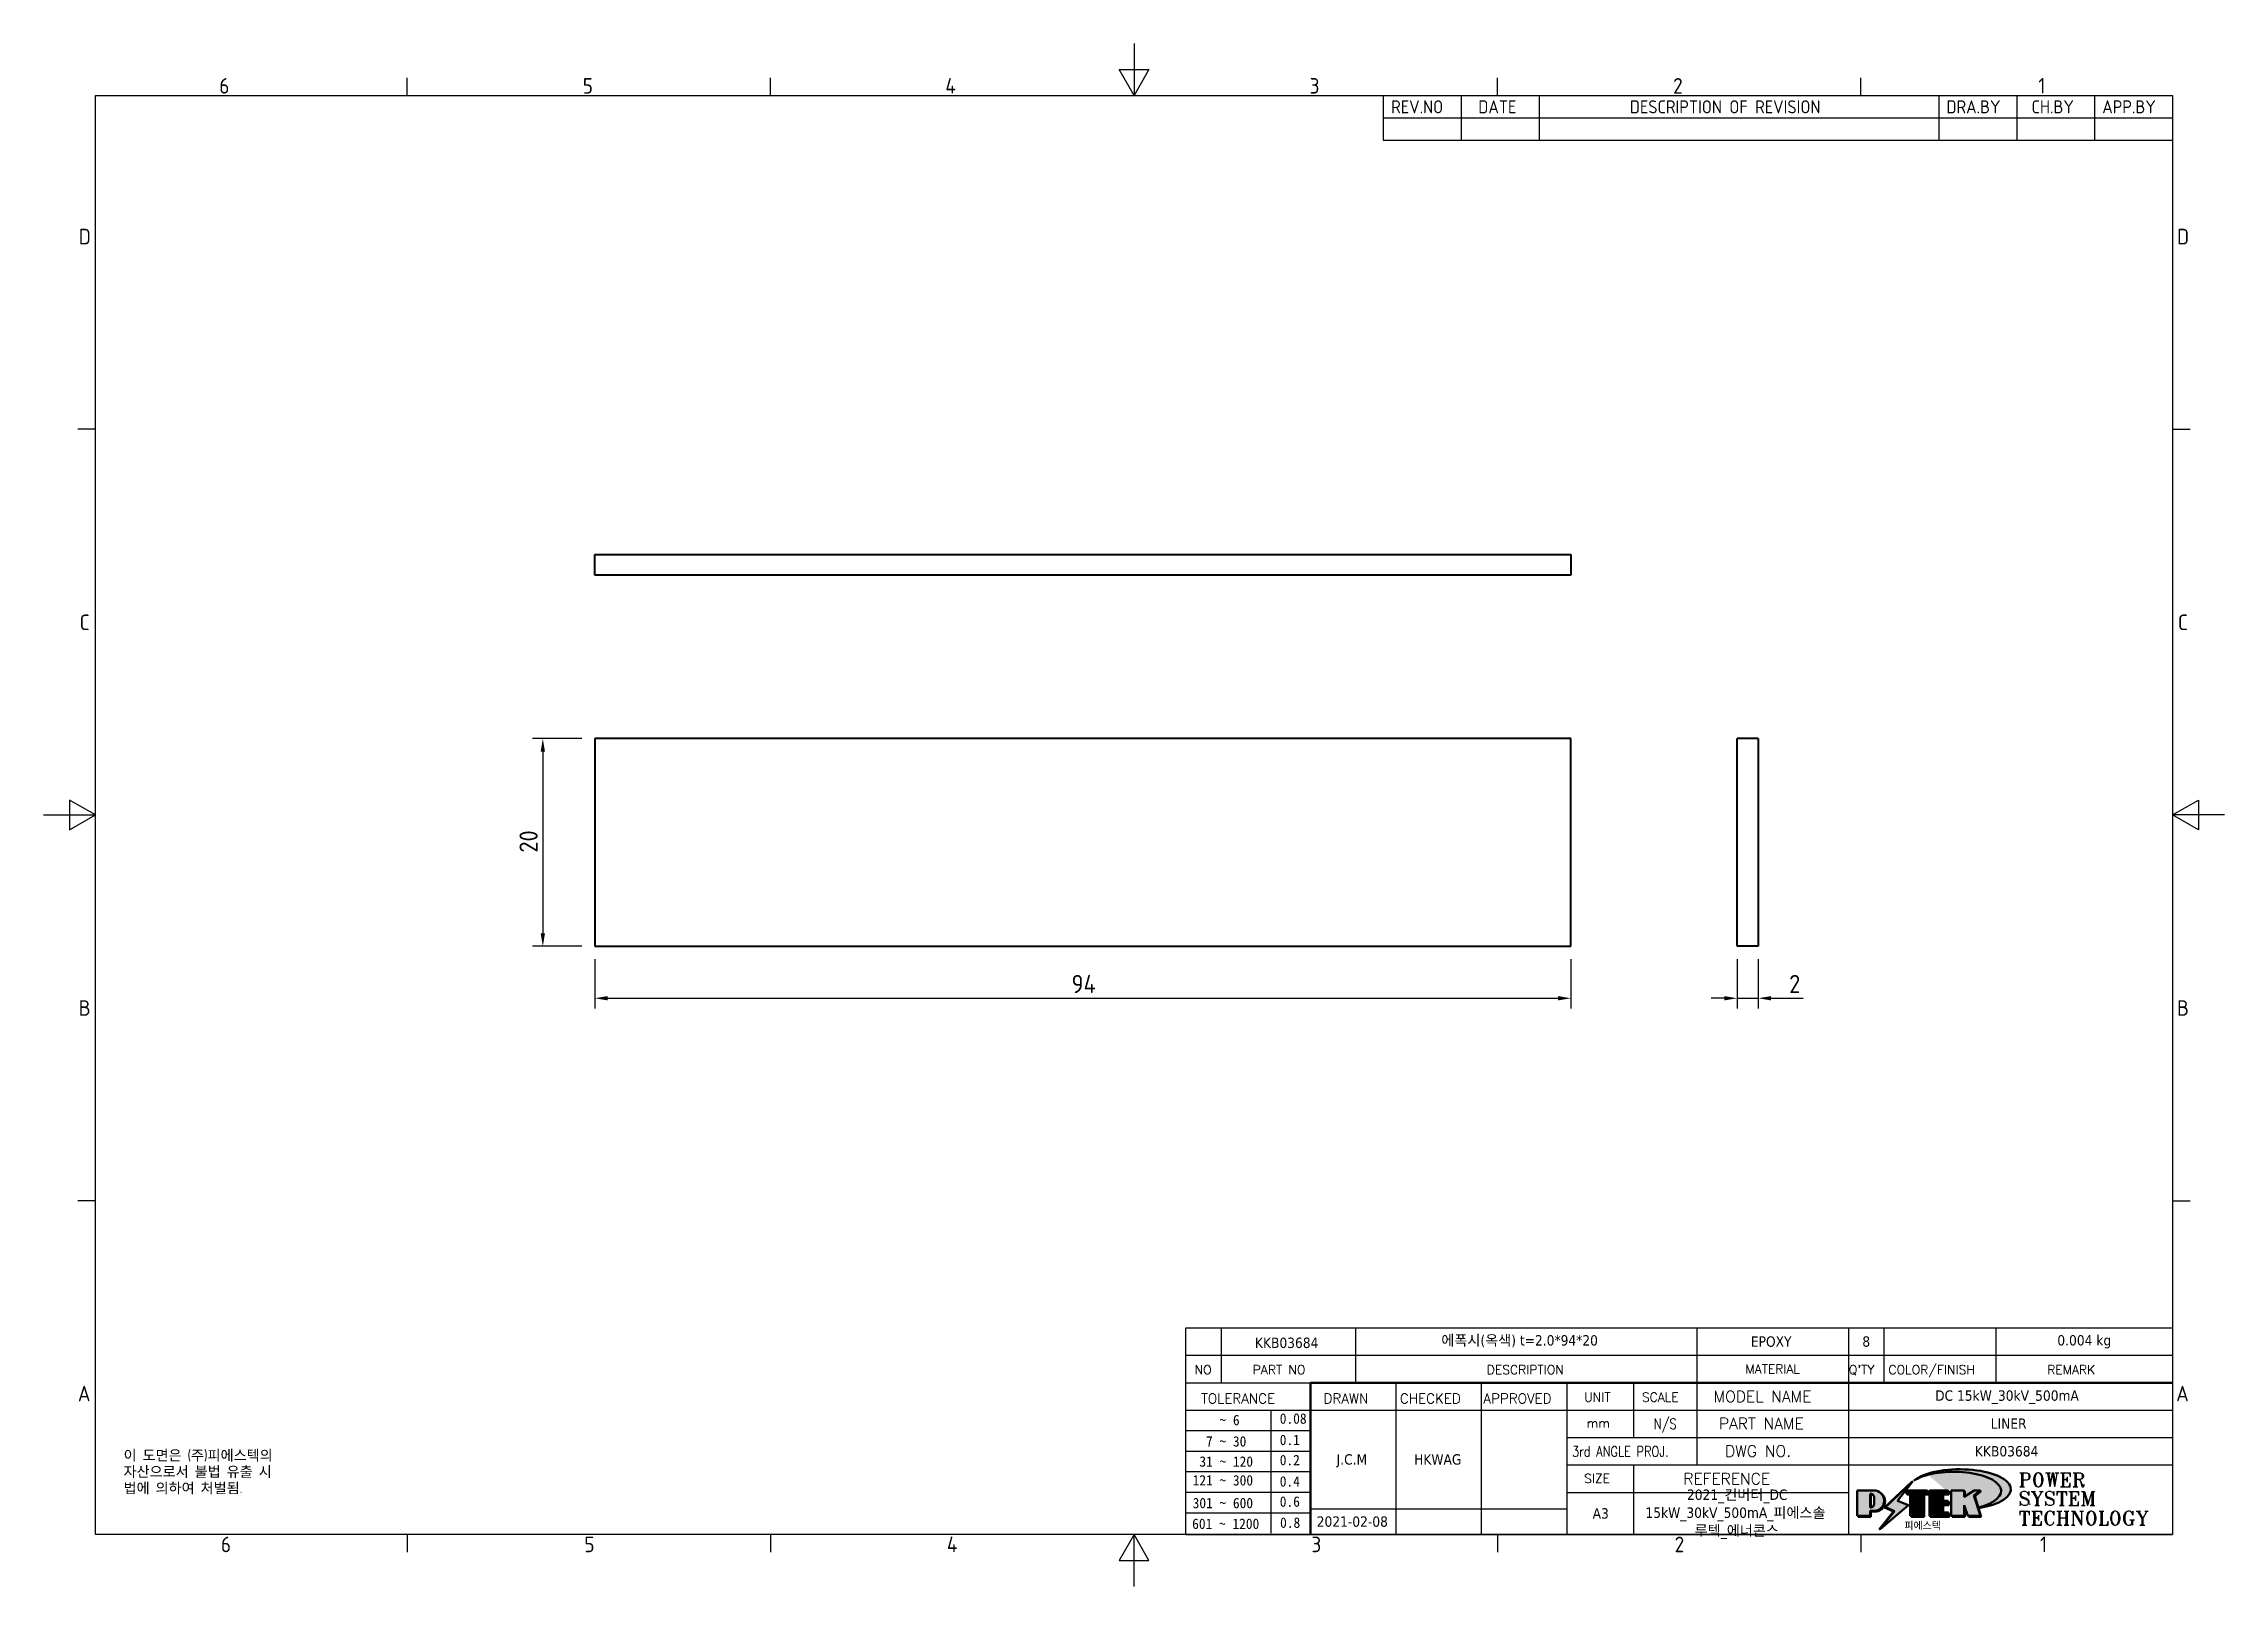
# Model space of a CAD drawing. Header units: millimetres. Extents: x 0 to 210, y 0 to 149.
import ezdxf
from ezdxf.enums import TextEntityAlignment as Align

# ---------------------------------------------------------------- set-up
doc = ezdxf.new("R2010")
doc.units = ezdxf.units.MM
doc.header["$LTSCALE"] = 0.5
doc.layers.get('0').update_dxf_attribs({"color": 3, "lineweight": 25, "true_color": 0x00ff00})
for name, color, linetype, lineweight, true_color in [('가시적인 것(ISO)', 3, 'Continuous', 40, 0x00ff00), ('기호(ISO)', 5, 'Continuous', 25, 0x0000ff), ('제목(ISO)', 5, 'Continuous', 50, 0x0000ff), ('치수(ISO)', 2, 'Continuous', 25, 0xffff00)]:
    doc.layers.add(name, color=color, linetype=linetype, lineweight=lineweight, true_color=true_color)
doc.layers.add('경계(ISO)', color=7, linetype='Continuous', lineweight=25)
doc.layers.add('해치(ISO)', color=7, linetype='Continuous', lineweight=18)
doc.styles.add('HAN_291', font='')
doc.styles.add('HAN_370', font='', dxfattribs={"width": 2})
doc.styles.add('ISO ProportionalPSTEK', font='isocp.shx')
doc.styles.add('RC_284', font='ROMANC.shx')
doc.styles.add('RC_287', font='ROMANC.shx')
doc.styles.add('RC_292', font='ROMANC.shx')
doc.styles.add('ROMANT_294', font='romant.shx')
doc.styles.add('문자 텍스트_PSTEK_POSCO', font='isocp.shx')
doc.styles.add('치수 텍스트_PSTEK_POSCO', font='isocp.shx')
doc.styles.add('텍스트 스타일198', font='tahoma.ttf')
doc.styles.add('텍스트 스타일333', font='ROMANC.shx', dxfattribs={"width": 0.800000011920929})
doc.styles.get('HAN_291').set_extended_font_data('GulimChe')
doc.styles.get('HAN_370').set_extended_font_data('GulimChe')
doc.dimstyles.new('치수_PSTEK_POSCO', dxfattribs={"dimscale": 0.5, "dimtxt": 3.5, "dimasz": 2.5, "dimexe": 2, "dimexo": 2.5, "dimgap": 1, "dimtad": 1, "dimrnd": 1e-08, "dimdsep": 46, "dimtxsty": '치수 텍스트_PSTEK_POSCO', "dimcen": 0.09, "dimdle": 10, "dimclrd": 7, "dimclre": 7, "dimclrt": 2, "dimadec": 1, "dimazin": 2, "dimtfac": 1, "dimtmove": 0, "dimatfit": 3, "dimfxl": 1, "dimtolj": 1, "dimlwd": -1, "dimlwe": -1, "dimarcsym": 0})

msp = doc.modelspace()

# ---------------------------------------------------------------- texts
at = {"layer": '기호(ISO)', "color": 7, "insert": (7.697312702442192, 13.11413621996215), "char_height": 1.000000014901161, "width": 25.62006913027125, "attachment_point": 1, "line_spacing_factor": 0.9442214369773865, "style": '문자 텍스트_PSTEK_POSCO'}
msp.add_mtext('{이 도면은 (주)피에스텍의\\P자산으로서 불법 유출 시 \\P법에 의하여 처벌됨.}', dxfattribs=at)

# ---------------------------------------------------------------- blocks, each defined once
blk = doc.blocks.new('경계 Default Border')
at = {"layer": '경계(ISO)'}
for p, q in [((70, 287.0000076293945), (70, 290.4000091552734)), ((140, 287.0000076293945), (140, 290.4000091552734)), ((280, 287.0000076293945), (280, 290.4000091552734)), ((350, 287.0000076293945), (350, 290.4000091552734)), ((10, 222.7499961853027), (6.599999666213989, 222.7499961853027)), ((410, 222.7499961853027), (413.4000015258789, 222.7499961853027)), ((10, 74.25000190734863), (6.599999666213989, 74.25000190734863)), ((410, 74.25000190734863), (413.4000015258789, 74.25000190734863)), ((70, 10), (70, 6.599999666213989)), ((140, 10), (140, 6.599999666213989)), ((280, 10), (280, 6.599999666213989)), ((350, 10), (350, 6.599999666213989))]:
    blk.add_line(p, q, dxfattribs=at)
at = {"layer": '경계(ISO)', "flags": 128}
for points in [[(210, 297.0000076293945), (210, 287.0000076293945), (207.1132469177246, 292.0000076293945), (212.8867530822754, 292.0000076293945), (210, 287.0000076293945)], [(10, 10), (10, 287.0000076293945), (410, 287.0000076293945), (410, 10), (10, 10)], [(0, 148.5000038146973), (10, 148.5000038146973), (5, 151.3867473602295), (5, 145.6132507324219), (10, 148.5000038146973)], [(420, 148.5000038146973), (410, 148.5000038146973), (415, 151.3867473602295), (415, 145.6132507324219), (410, 148.5000038146973)], [(210, 0), (210, 10), (207.1132469177246, 5), (212.8867530822754, 5), (210, 10)]]:
    blk.add_lwpolyline(points, dxfattribs=at)
at = {"layer": '경계(ISO)', "color": 2, "true_color": 0xffff00, "char_height": 3.00000011920929, "attachment_point": 7, "style": '문자 텍스트_PSTEK_POSCO'}
for s, insert in [('6', (33.83253864943981, 287.3713945155963)), ('5', (103.8325386494398, 287.3713945155963)), ('4', (173.6662693321705, 287.4)), ('3', (243.8325386494398, 287.3713945155963)), ('2', (313.8325386494398, 287.3713945155963)), ('1', (384.1668652743101, 287.4)), ('D', (6.766269272565841, 258.3463944559917)), ('D', (410.878270202895, 258.3463944559917)), ('C', (6.932538589835167, 184.0963944559917)), ('C', (411.0445395201643, 184.0963944559917)), ('B', (6.766269272565841, 109.8463944559917)), ('B', (410.878270202895, 109.8463944559917)), ('A', (6.59999988079071, 35.61784856929444)), ('A', (410.7144008173592, 35.61784856929444)), ('6', (34.14453946055966, 6.57139439638704)), ('5', (104.1445394605597, 6.57139439638704)), ('4', (173.9734701308116, 6.59999988079071)), ('3', (244.1685395229535, 6.57139439638704)), ('2', (314.127739416884, 6.57139439638704)), ('1', (384.4860661041481, 6.59999988079071))]:
    blk.add_mtext(s, dxfattribs=dict(at, insert=insert))
blk = doc.blocks.new('제목 블록 PSTEK')
at = {"true_color": 0x848484}
for points in [[(317.2195697678507, 17.0593801673321), (322.0326348870767, 21.62682475217465), (322.2781991042243, 21.94392121864296), (317.0471853425802, 16.97985676345368), (318.7512090904202, 16.1899260703855), (316.0018030350395, 12.71868385740789), (316.3356552234328, 13.00206718743325), (318.9235935156908, 16.2694494742633)], [(321.9846681452406, 19.60711530335299), (321.4042753185749, 19.60711530335299), (321.4042753185749, 19.45905590879572), (321.9846681452406, 19.45905590879572)], [(324.6615819988275, 19.45905590879572), (325.4196460989604, 19.45905590879572), (325.4196460989604, 20.11051724484596), (325.2419748254881, 20.11051724484596), (325.2419748254881, 19.60711530335299), (324.4839107253602, 19.60711530335299), (324.4839107253602, 15.3430047401139), (322.1623394187076, 15.3430047401139), (322.1623394187076, 15.19494534555726), (324.6615819988275, 15.19494534555726)], [(328.2914414389548, 19.45905590879572), (329.4054050004294, 19.45905590879572), (329.4054050004294, 20.11051724484596), (329.2277337269622, 20.11051724484596), (329.2277337269622, 19.60711530335299), (328.1137701654877, 19.60711530335299), (328.1137701654877, 18.25543873810179), (328.2914414389548, 18.25543873810179)], [(328.2914414389548, 17.41554667867274), (329.4054050004294, 17.41554667867274), (329.4054050004294, 18.10737934354514), (329.2277337269622, 18.10737934354514), (329.2277337269622, 17.56360607323003), (328.1137701654877, 17.56360607323003), (328.1137701654877, 15.9944660761648), (328.2914414389548, 15.9944660761648)], [(332.5088862584528, 16.92964231796647), (332.3312149849806, 17.43186301645164), (332.3312149849806, 15.3430047401139), (330.0369607660135, 15.3430047401139), (330.0369607660135, 15.19494534555726), (332.5088862584528, 15.19494534555726)], [(332.5088862584528, 20.1105172448466), (332.3312149849806, 20.1105172448466), (332.3312149849806, 18.99741471888368), (332.5088862584528, 19.11081371413894)], [(335.6156307331414, 20.11051724484596), (335.2535118015555, 20.11051724484596), (334.2514536401189, 19.30614745124769), (335.4855464857051, 15.3430047401139), (333.1954852176545, 15.3430047401139), (333.2478643833523, 15.19494534555726), (335.6632177591723, 15.19494534555726), (334.4291249135862, 19.15808805669106)], [(329.5356972676428, 15.8464066816075), (329.3580259941756, 15.8464066816075), (329.3580259941756, 15.3430047401139), (325.8342124037171, 15.3430047401139), (325.8342124037171, 15.19494534555726), (329.5356972676428, 15.19494534555726)]]:
    blk.add_hatch(color=252, dxfattribs=at).paths.add_polyline_path(points)
at = {"true_color": 0x0000ff}
blk.add_hatch(color=5, dxfattribs=at).paths.add_polyline_path([(321.6183518841322, 17.4193704504104), (319.5281351041078, 18.24969419629727), (322.4505835294948, 22.02344462252142), (317.2195697678507, 17.0593801673321), (318.9235935156908, 16.2694494742633), (316.1741874603099, 12.79820726128571)])
at = {"true_color": 0xff0000}
h = blk.add_hatch(color=1, dxfattribs=at)
edge = h.paths.add_edge_path(flags=0)
edge.add_line((314.2242174273352, 19.60711530335299), (314.2242174273352, 17.00126995915134))
edge.add_line((314.2242174273352, 17.00126995915134), (314.3485873187598, 17.00126995915134))
edge.add_arc((314.3485873187598, 17.6527312952023), 0.6514613360509371, 270, 360)
edge.add_line((315.0000486548106, 17.6527312952023), (315.0000486548106, 18.95565396730211))
edge.add_arc((314.3485873187598, 18.95565396730212), 0.6514613360508712, 0, 90)
edge.add_line((314.3485873187598, 19.60711530335299), (314.2242174273352, 19.60711530335299))
edge = h.paths.add_edge_path()
edge.add_arc((314.9847713324306, 18.28938669179658), 1.969189947606664, 269.9999999999959, 450)
edge.add_line((314.9847713324306, 20.25857663940318), (311.7664314776902, 20.25857663940324))
edge.add_line((311.7664314776902, 20.25857663940324), (311.7664314776902, 15.3430047401139))
edge.add_line((311.7664314776902, 15.3430047401139), (314.2242174273352, 15.3430047401139))
edge.add_line((314.2242174273352, 15.3430047401139), (314.2242174273352, 16.32019674418991))
edge.add_line((314.2242174273352, 16.32019674418991), (314.9847713324307, 16.32019674418991))
at = {"true_color": 0x848484}
h = blk.add_hatch(color=252, dxfattribs=at)
edge = h.paths.add_edge_path()
edge.add_arc((314.9847713324309, 18.28938669179657), 1.969189947606666, 270, 406.8278729790604)
edge.add_arc((315.1624426058984, 18.1413272972396), 1.969189947606962, -90, 53.560984836317004, ccw=False)
edge.add_line((315.1624426058984, 16.17213734963263), (314.4018887008024, 16.17213734963263))
edge.add_line((314.4018887008024, 16.17213734963263), (314.4018887008024, 15.19494534555726))
edge.add_line((314.4018887008024, 15.19494534555726), (311.9441027511573, 15.19494534555726))
edge.add_line((311.9441027511573, 15.19494534555726), (311.9441027511573, 15.3430047401139))
edge.add_line((311.9441027511573, 15.3430047401139), (314.2242174273352, 15.3430047401139))
edge.add_line((314.2242174273352, 15.3430047401139), (314.2242174273352, 16.32019674418991))
edge.add_line((314.2242174273352, 16.32019674418991), (314.9847713324309, 16.32019674418991))
h = blk.add_hatch(color=252, dxfattribs=at)
edge = h.paths.add_edge_path()
edge.add_line((314.4018887008024, 19.45905590879572), (314.5262585922315, 19.45905590879572))
edge.add_arc((314.5262585922314, 18.80759457274939), 0.6514613360463194, 60.4189348879147, 90.00000000000318, ccw=False)
edge.add_arc((314.3485873187602, 18.95565396730057), 0.6514613360524251, 39.96992292766206, 90.00000000009999)
edge.add_line((314.3485873187591, 19.60711530335307), (314.2242174273352, 19.60711530335298))
edge.add_line((314.2242174273352, 19.60711530335299), (314.2242174273352, 17.00126995915134))
edge.add_line((314.2242174273352, 17.00126995915134), (314.3485873187591, 17.00126995915134))
edge.add_arc((314.3485873187568, 17.652731295233), 0.6514613360816299, 270.0000000002, 274.6930825552478)
edge.add_line((314.4018887008024, 17.0034541317032), (314.4018887008024, 19.45905590879572))
at = {"true_color": 0xff0000}
for points in [[(324.4839107253602, 19.60711530335299), (325.2419748254881, 19.60711530335299), (325.2419748254881, 20.25857663940324), (321.2266040451076, 20.25857663940324), (321.2266040451076, 19.60711530335299), (321.9846681452406, 19.60711530335299), (321.9846681452406, 15.3430047401139), (324.4839107253602, 15.3430047401139)], [(329.2277337269622, 20.25857663940324), (325.65654113025, 20.25857663940324), (325.65654113025, 15.3430047401139), (329.3580259941756, 15.3430047401139), (329.3580259941756, 15.9944660761648), (328.1137701654877, 15.9944660761648), (328.1137701654877, 17.56360607323003), (329.2277337269622, 17.56360607323003), (329.2277337269622, 18.25543873810179), (328.1137701654877, 18.25543873810179), (328.1137701654877, 19.60711530335299), (329.2277337269622, 19.60711530335299)], [(332.3312149849806, 20.25857663940324), (329.8592894925411, 20.25857663940324), (329.8592894925411, 15.3430047401139), (332.3312149849806, 15.3430047401139), (332.3312149849806, 17.4318630164523), (333.0701931098801, 15.3430047401139), (335.4855464857051, 15.3430047401139), (334.2514536401189, 19.30614745124769), (335.4379594596742, 20.25857663940324), (334.3071782107978, 20.25857663940324), (332.3312149849806, 18.99741471888304)]]:
    blk.add_hatch(color=1, dxfattribs=at).paths.add_polyline_path(points)
at = {"layer": '해치(ISO)', "true_color": 0x27d1fc}
h = blk.add_hatch(color=140, dxfattribs=at)
edge = h.paths.add_edge_path()
edge.add_ellipse((330.3660919371412, 20.15576403068321), major_axis=(9.100907360794343, 0), ratio=0.4069904968023172, start_angle=301.3098473703837, end_angle=507.7436900681698)
edge.add_ellipse((331.5340919371412, 20.4634168429492), major_axis=(-9.82350664112931, 0), ratio=0.3942600559756514, start_angle=111.51207141178469, end_angle=334.47025347086895, ccw=False)
edge.add_line((335.1363447531188, 16.8601935978785), (335.0955236905705, 16.99119398620872))
at = {"color": 180, "true_color": 0x3f00ff}
for p, q in [((182.475792979055, 11.79100474011392), (182.4757929790549, 51.56524660363496)), ((182.4757929790549, 51.56524660363496), (372.4757929537551, 51.56524660363496)), ((189.2651435055721, 51.56524660363496), (189.2651435055722, 41.00524660363494)), ((215.2152739891528, 41.00524660363494), (215.2152739891528, 51.56524660363496)), ((280.8758854511282, 51.56524660363496), (280.8758854511282, 41.00524660363494)), ((310.0881549537552, 51.56524660363496), (310.0881549537553, 41.00524660363494)), ((316.9044520275131, 51.56524660363496), (316.9044520275127, 41.00524660363494)), ((338.4566026226726, 51.56524660363496), (338.4566026226727, 41.00524660363494)), ((372.4757929537551, 51.56524660363496), (372.4757929537551, 11.79100474011389)), ((182.475792979055, 46.2852466036349), (372.4757929537551, 46.28524660363492)), ((182.475792979055, 41.00524660363493), (206.451475290024, 41.00524660363493)), ((222.9401812389276, 11.79100474011392), (222.9401812389276, 41.00524660363494)), ((239.4288871878316, 11.79100474011392), (239.4288871878316, 41.00524660363494)), ((255.9175931367356, 11.79100474011392), (255.9175931367356, 41.00524660363494)), ((268.6918866058747, 41.00524660363494), (268.6918866058747, 30.44524660363498)), ((280.8758854511282, 41.00524660363494), (280.8758854511282, 25.16524660363502)), ((310.088154953755, 41.00524660363494), (310.088154953755, 11.79100474011392)), ((182.475792979055, 35.72524660363497), (206.451475290024, 35.72524660363497)), ((198.8621818849491, 12.02524660363491), (198.8621818849491, 35.72524660363497)), ((206.451475290024, 35.72524660363497), (372.4757929537551, 35.72524660363497)), ((182.475792979055, 31.77524660363492), (206.451475290024, 31.77524660363492)), ((255.917593136736, 30.44524660363498), (372.4757929537552, 30.44524660363501)), ((182.475792979055, 27.82524660363487), (206.451475290024, 27.82524660363487)), ((182.475792979055, 23.87524660363505), (206.451475290024, 23.87524660363505)), ((255.9175931367359, 25.16524660363502), (372.4757929537552, 25.165246603635)), ((268.6918866058744, 25.16524660363502), (268.6918866058744, 11.79100474011392)), ((182.475792979055, 19.92524660363478), (206.451475290024, 19.92524660363478)), ((255.9175931367359, 19.88524660363481), (310.0881549537553, 19.88524660363481)), ((182.475792979055, 15.97524660363496), (206.451475290024, 15.97524660363496)), ((206.451475290024, 16.74100474011396), (255.9175931367359, 16.74100474011396)), ((182.475792979055, 11.79100474011392), (372.4757929537551, 11.79100474011389))]:
    blk.add_line(p, q, dxfattribs=at)
at = {"color": 7, "lineweight": 50}
for p, q in [((206.4514752900237, 11.79100474011392), (206.4514752900237, 41.00524660363494)), ((206.451475290024, 41.00524660363494), (372.4757929537551, 41.00524660363496))]:
    blk.add_line(p, q, dxfattribs=at)
at = {"color": 7}
for p, q in [((322.2781991042243, 21.94392121864296), (317.0471853425802, 16.97985676345368)), ((322.4505835294948, 22.02344462252142), (317.2195697678507, 17.0593801673321)), ((317.2195697678507, 17.0593801673321), (322.0326348870767, 21.62682475217465)), ((319.5281351041078, 18.24969419629727), (322.4505835294948, 22.02344462252142)), ((322.0326348870767, 21.62682475217465), (322.2781991042243, 21.94392121864296)), ((311.7664314776902, 20.25900474011391), (311.7664314776902, 15.34300474011391)), ((314.9847713324309, 20.25857663940324), (311.7664314776902, 20.25857663940324)), ((314.9847713324309, 20.25857663940324), (311.7664314776902, 20.25857663940324)), ((311.7664314776902, 20.25857663940324), (311.7664314776902, 15.3430047401139)), ((314.2242174273352, 17.00126995915134), (314.2242174273352, 19.60711530335299)), ((314.2242174273352, 19.60711530335299), (314.3485873187591, 19.60711530335299)), ((314.3485873187591, 19.60711530335299), (314.2242174273352, 19.60711530335299)), ((314.2242174273352, 19.60711530335299), (314.2242174273352, 17.00126995915134)), ((314.2242174273352, 17.00126995915134), (314.2242174273352, 19.60711530335299)), ((314.2242174273352, 19.60711530335299), (314.3485873187591, 19.60711530335299)), ((314.3485873187591, 17.00126995915134), (314.2242174273352, 17.00126995915134)), ((314.2242174273352, 17.00126995915134), (314.3485873187591, 17.00126995915134)), ((314.3485873187591, 17.00126995915134), (314.2242174273352, 17.00126995915134)), ((314.4018887008024, 19.45905590879572), (314.5262585922314, 19.45905590879572)), ((314.4018887008024, 17.0034541317032), (314.4018887008024, 19.45905590879572)), ((315.0000486548106, 18.95565396730275), (315.0000486548106, 17.65273129520161)), ((315.0000486548106, 18.95565396730275), (315.0000486548106, 17.65273129520161)), ((316.1741874603099, 12.79820726128571), (321.6183518841322, 17.4193704504104)), ((317.0471853425802, 16.97985676345368), (318.7512090904202, 16.1899260703855)), ((318.9235935156908, 16.2694494742633), (317.2195697678507, 17.0593801673321)), ((317.2195697678507, 17.0593801673321), (318.9235935156908, 16.2694494742633)), ((321.6183518841322, 17.4193704504104), (319.5281351041078, 18.24969419629727)), ((325.2419748254881, 20.25857663940324), (321.2266040451076, 20.25857663940324)), ((321.2266040451076, 20.25857663940324), (321.2266040451076, 19.60711530335299)), ((325.2419748254881, 20.25857663940324), (321.2266040451076, 20.25857663940324)), ((321.2266040451076, 20.25857663940324), (321.2266040451076, 19.60711530335299)), ((321.2266040451076, 19.60711530335299), (321.9846681452406, 19.60711530335299)), ((321.2266040451076, 19.60711530335299), (321.9846681452406, 19.60711530335299)), ((321.4042753185749, 19.60711530335299), (321.4042753185749, 19.45905590879572)), ((321.9846681452406, 19.60711530335299), (321.4042753185749, 19.60711530335299)), ((321.4042753185749, 19.45905590879572), (321.9846681452406, 19.45905590879572)), ((321.9846681452406, 19.60711530335299), (321.9846681452406, 15.3430047401139)), ((321.9846681452406, 19.45905590879572), (321.9846681452406, 19.60711530335299)), ((321.9846681452406, 19.60711530335299), (321.9846681452406, 15.3430047401139)), ((324.4839107253602, 19.60711530335299), (325.2419748254881, 19.60711530335299)), ((324.4839107253602, 15.3430047401139), (324.4839107253602, 19.60711530335299)), ((325.2419748254881, 19.60711530335299), (324.4839107253602, 19.60711530335299)), ((324.4839107253602, 19.60711530335299), (324.4839107253602, 15.3430047401139)), ((324.4839107253602, 19.60711530335299), (325.2419748254881, 19.60711530335299)), ((324.4839107253602, 15.3430047401139), (324.4839107253602, 19.60711530335299)), ((324.6615819988275, 19.45905590879572), (325.4196460989604, 19.45905590879572)), ((324.6615819988275, 15.19494534555726), (324.6615819988275, 19.45905590879572)), ((325.2419748254881, 19.60711530335299), (325.2419748254881, 20.25857663940324)), ((325.2419748254881, 19.60711530335299), (325.2419748254881, 20.25857663940324)), ((325.4196460989604, 20.11051724484596), (325.2419748254881, 20.11051724484596)), ((325.2419748254881, 20.11051724484596), (325.2419748254881, 19.60711530335299)), ((325.4196460989604, 19.45905590879572), (325.4196460989604, 20.11051724484596)), ((329.2277337269622, 20.25857663940324), (325.65654113025, 20.25857663940324)), ((325.65654113025, 20.25857663940324), (325.65654113025, 15.3430047401139)), ((325.65654113025, 20.25857663940324), (325.65654113025, 15.3430047401139)), ((329.2277337269622, 20.25857663940324), (325.65654113025, 20.25857663940324)), ((328.1137701654877, 18.25543873810179), (328.1137701654877, 19.60711530335299)), ((328.1137701654877, 19.60711530335299), (329.2277337269622, 19.60711530335299)), ((329.2277337269622, 19.60711530335299), (328.1137701654877, 19.60711530335299)), ((328.1137701654877, 19.60711530335299), (328.1137701654877, 18.25543873810179)), ((328.1137701654877, 18.25543873810179), (328.1137701654877, 19.60711530335299)), ((328.1137701654877, 19.60711530335299), (329.2277337269622, 19.60711530335299)), ((329.2277337269622, 18.25543873810179), (328.1137701654877, 18.25543873810179)), ((328.1137701654877, 18.25543873810179), (328.2914414389548, 18.25543873810179)), ((329.2277337269622, 18.25543873810179), (328.1137701654877, 18.25543873810179)), ((328.1137701654877, 17.56360607323003), (329.2277337269622, 17.56360607323003)), ((328.1137701654877, 15.9944660761648), (328.1137701654877, 17.56360607323003)), ((329.2277337269622, 17.56360607323003), (328.1137701654877, 17.56360607323003)), ((328.1137701654877, 17.56360607323003), (328.1137701654877, 15.9944660761648)), ((328.1137701654877, 17.56360607323003), (329.2277337269622, 17.56360607323003)), ((328.1137701654877, 15.9944660761648), (328.1137701654877, 17.56360607323003)), ((328.2914414389548, 18.25543873810179), (328.2914414389548, 19.45905590879572)), ((328.2914414389548, 19.45905590879572), (329.4054050004294, 19.45905590879572)), ((328.2914414389548, 15.9944660761648), (328.2914414389548, 17.41554667867274)), ((328.2914414389548, 17.41554667867274), (329.4054050004294, 17.41554667867274)), ((329.2277337269622, 19.60711530335299), (329.2277337269622, 20.25857663940324)), ((329.2277337269622, 19.60711530335299), (329.2277337269622, 20.25857663940324)), ((329.4054050004294, 20.11051724484596), (329.2277337269622, 20.11051724484596)), ((329.2277337269622, 20.11051724484596), (329.2277337269622, 19.60711530335299)), ((329.2277337269622, 17.56360607323003), (329.2277337269622, 18.25543873810179)), ((329.2277337269622, 17.56360607323003), (329.2277337269622, 18.25543873810179)), ((329.4054050004294, 18.10737934354514), (329.2277337269622, 18.10737934354514)), ((329.2277337269622, 18.10737934354514), (329.2277337269622, 17.56360607323003)), ((329.4054050004294, 19.45905590879572), (329.4054050004294, 20.11051724484596)), ((329.4054050004294, 17.41554667867274), (329.4054050004294, 18.10737934354514)), ((332.3312149849806, 20.25857663940324), (329.8592894925411, 20.25857663940324)), ((329.8592894925411, 20.25857663940324), (329.8592894925411, 15.3430047401139)), ((329.8592894925411, 20.25857663940324), (329.8592894925411, 15.3430047401139)), ((332.3312149849806, 20.25857663940324), (329.8592894925411, 20.25857663940324)), ((334.3071782107978, 20.25857663940324), (332.3312149849806, 18.99741471888304)), ((332.3312149849806, 18.99741471888304), (332.3312149849806, 20.25857663940324)), ((334.3071782107978, 20.25857663940324), (332.3312149849806, 18.99741471888304)), ((332.3312149849806, 18.99741471888304), (332.3312149849806, 20.25857663940324)), ((332.5088862584528, 20.1105172448466), (332.3312149849806, 20.1105172448466)), ((332.3312149849806, 20.1105172448466), (332.3312149849806, 18.99741471888368)), ((332.3312149849806, 18.99741471888368), (332.5088862584528, 19.11081371413894)), ((332.3312149849806, 17.4318630164523), (333.0701931098801, 15.3430047401139)), ((332.3312149849806, 15.3430047401139), (332.3312149849806, 17.4318630164523)), ((332.5088862584528, 16.92964231796647), (332.3312149849806, 17.43186301645164)), ((332.3312149849806, 17.43186301645164), (332.3312149849806, 15.3430047401139)), ((332.3312149849806, 17.4318630164523), (333.0701931098801, 15.3430047401139)), ((332.3312149849806, 15.3430047401139), (332.3312149849806, 17.4318630164523)), ((332.5088862584528, 19.11081371413894), (332.5088862584528, 20.1105172448466)), ((332.5088862584528, 15.19494534555726), (332.5088862584528, 16.92964231796647)), ((334.2514536401189, 19.30614745124769), (335.4379594596742, 20.25857663940324)), ((334.2514536401189, 19.30614745124769), (335.4379594596742, 20.25857663940324)), ((335.2535118015555, 20.11051724484596), (334.2514536401189, 19.30614745124769)), ((335.4855464857051, 15.3430047401139), (334.2514536401189, 19.30614745124769)), ((334.2514536401189, 19.30614745124769), (335.4855464857051, 15.3430047401139)), ((335.4855464857051, 15.3430047401139), (334.2514536401189, 19.30614745124769)), ((335.4379594596742, 20.25857663940324), (334.3071782107978, 20.25857663940324)), ((335.4379594596742, 20.25857663940324), (334.3071782107978, 20.25857663940324)), ((334.4291249135862, 19.15808805669104), (335.6156307331414, 20.11051724484596)), ((335.6632177591723, 15.19494534555726), (334.4291249135862, 19.15808805669104)), ((335.6156307331414, 20.11051724484596), (335.2535118015555, 20.11051724484596)), ((345.0447381189468, 17.50375595811051), (344.9867755289346, 17.689895936919)), ((311.7664314776902, 15.3430047401139), (314.2242174273352, 15.3430047401139)), ((311.7664314776902, 15.3430047401139), (314.2242174273352, 15.3430047401139)), ((314.2242174273352, 15.3430047401139), (311.9441027511573, 15.3430047401139)), ((311.9441027511573, 15.3430047401139), (311.9441027511573, 15.19494534555726)), ((311.9441027511573, 15.19494534555726), (314.4018887008024, 15.19494534555726)), ((314.2242174273352, 16.32019674418991), (314.9847713324309, 16.32019674418991)), ((314.2242174273352, 15.3430047401139), (314.2242174273352, 16.32019674418991)), ((314.9847713324309, 16.32019674418991), (314.2242174273352, 16.32019674418991)), ((314.2242174273352, 16.32019674418991), (314.2242174273352, 15.3430047401139)), ((314.2242174273352, 16.32019674418991), (314.9847713324309, 16.32019674418991)), ((314.2242174273352, 15.3430047401139), (314.2242174273352, 16.32019674418991)), ((314.4018887008024, 16.17213734963263), (315.162442605898, 16.17213734963263)), ((314.4018887008024, 15.19494534555726), (314.4018887008024, 16.17213734963263)), ((318.7512090904202, 16.1899260703855), (316.0018030350395, 12.71868385740789)), ((316.0018030350395, 12.71868385740789), (316.3356552234328, 13.00206718743325)), ((318.9235935156908, 16.2694494742633), (316.1741874603099, 12.79820726128571)), ((316.3356552234328, 13.00206718743325), (318.9235935156908, 16.2694494742633)), ((321.9846681452406, 15.3430047401139), (324.4839107253602, 15.3430047401139)), ((321.9846681452406, 15.3430047401139), (324.4839107253602, 15.3430047401139)), ((324.4839107253602, 15.3430047401139), (322.1623394187076, 15.3430047401139)), ((322.1623394187076, 15.3430047401139), (322.1623394187076, 15.19494534555726)), ((322.1623394187076, 15.19494534555726), (324.6615819988275, 15.19494534555726)), ((325.65654113025, 15.3430047401139), (329.3580259941756, 15.3430047401139)), ((325.65654113025, 15.3430047401139), (329.3580259941756, 15.3430047401139)), ((329.3580259941756, 15.3430047401139), (325.8342124037171, 15.3430047401139)), ((325.8342124037171, 15.3430047401139), (325.8342124037171, 15.19494534555726)), ((325.8342124037171, 15.19494534555726), (329.5356972676428, 15.19494534555726)), ((329.3580259941756, 15.9944660761648), (328.1137701654877, 15.9944660761648)), ((328.1137701654877, 15.9944660761648), (328.2914414389548, 15.9944660761648)), ((329.3580259941756, 15.9944660761648), (328.1137701654877, 15.9944660761648)), ((329.3580259941756, 15.3430047401139), (329.3580259941756, 15.9944660761648)), ((329.3580259941756, 15.3430047401139), (329.3580259941756, 15.9944660761648)), ((329.5356972676428, 15.8464066816075), (329.3580259941756, 15.8464066816075)), ((329.3580259941756, 15.8464066816075), (329.3580259941756, 15.3430047401139)), ((329.5356972676428, 15.19494534555726), (329.5356972676428, 15.8464066816075)), ((329.8592894925411, 15.3430047401139), (332.3312149849806, 15.3430047401139)), ((329.8592894925411, 15.3430047401139), (332.3312149849806, 15.3430047401139)), ((332.3312149849806, 15.3430047401139), (330.0369607660135, 15.3430047401139)), ((330.0369607660135, 15.3430047401139), (330.0369607660135, 15.19494534555726)), ((330.0369607660135, 15.19494534555726), (332.5088862584528, 15.19494534555726)), ((333.0701931098801, 15.3430047401139), (335.4855464857051, 15.3430047401139)), ((333.0701931098801, 15.3430047401139), (335.4855464857051, 15.3430047401139)), ((335.4855464857051, 15.3430047401139), (333.1954852176545, 15.3430047401139)), ((333.1954852176545, 15.3430047401139), (333.2478643833523, 15.19494534555726)), ((333.2478643833523, 15.19494534555726), (335.6632177591723, 15.19494534555726))]:
    blk.add_line(p, q, dxfattribs=at)
at = {"color": 5, "true_color": 0x0000ff}
for p, q in [((322.4505835294948, 22.02344462252142), (317.2195697678507, 17.0593801673321)), ((319.5281351041078, 18.24969419629727), (322.4505835294948, 22.02344462252142)), ((316.1741874603099, 12.79820726128571), (321.6183518841322, 17.4193704504104)), ((317.2195697678507, 17.0593801673321), (318.9235935156908, 16.2694494742633)), ((321.6183518841322, 17.4193704504104), (319.5281351041078, 18.24969419629727)), ((318.9235935156908, 16.2694494742633), (316.1741874603099, 12.79820726128571))]:
    blk.add_line(p, q, dxfattribs=at)
at = {"color": 1, "true_color": 0xff0000}
for p, q in [((314.9847713324309, 20.25857663940324), (311.7664314776902, 20.25857663940324)), ((311.7664314776902, 20.25857663940324), (311.7664314776902, 15.3430047401139)), ((314.2242174273352, 17.00126995915134), (314.2242174273352, 19.60711530335299)), ((314.2242174273352, 19.60711530335299), (314.3485873187591, 19.60711530335299)), ((314.3485873187591, 17.00126995915134), (314.2242174273352, 17.00126995915134)), ((315.0000486548106, 18.95565396730275), (315.0000486548106, 17.65273129520161)), ((325.2419748254881, 20.25857663940324), (321.2266040451076, 20.25857663940324)), ((321.2266040451076, 20.25857663940324), (321.2266040451076, 19.60711530335299)), ((321.2266040451076, 19.60711530335299), (321.9846681452406, 19.60711530335299)), ((321.9846681452406, 19.60711530335299), (321.9846681452406, 15.3430047401139)), ((324.4839107253602, 19.60711530335299), (325.2419748254881, 19.60711530335299)), ((324.4839107253602, 15.3430047401139), (324.4839107253602, 19.60711530335299)), ((325.2419748254881, 19.60711530335299), (325.2419748254881, 20.25857663940324)), ((329.2277337269622, 20.25857663940324), (325.65654113025, 20.25857663940324)), ((325.65654113025, 20.25857663940324), (325.65654113025, 15.3430047401139)), ((328.1137701654877, 18.25543873810179), (328.1137701654877, 19.60711530335299)), ((328.1137701654877, 19.60711530335299), (329.2277337269622, 19.60711530335299)), ((329.2277337269622, 18.25543873810179), (328.1137701654877, 18.25543873810179)), ((328.1137701654877, 17.56360607323003), (329.2277337269622, 17.56360607323003)), ((328.1137701654877, 15.9944660761648), (328.1137701654877, 17.56360607323003)), ((329.2277337269622, 19.60711530335299), (329.2277337269622, 20.25857663940324)), ((329.2277337269622, 17.56360607323003), (329.2277337269622, 18.25543873810179)), ((332.3312149849806, 20.25857663940324), (329.8592894925411, 20.25857663940324)), ((329.8592894925411, 20.25857663940324), (329.8592894925411, 15.3430047401139)), ((334.3071782107978, 20.25857663940324), (332.3312149849806, 18.99741471888304)), ((332.3312149849806, 18.99741471888304), (332.3312149849806, 20.25857663940324)), ((332.3312149849806, 17.4318630164523), (333.0701931098801, 15.3430047401139)), ((332.3312149849806, 15.3430047401139), (332.3312149849806, 17.4318630164523)), ((334.2514536401189, 19.30614745124769), (335.4379594596742, 20.25857663940324)), ((335.4855464857051, 15.3430047401139), (334.2514536401189, 19.30614745124769)), ((335.4379594596742, 20.25857663940324), (334.3071782107978, 20.25857663940324)), ((311.7664314776902, 15.3430047401139), (314.2242174273352, 15.3430047401139)), ((314.2242174273352, 16.32019674418991), (314.9847713324309, 16.32019674418991)), ((314.2242174273352, 15.3430047401139), (314.2242174273352, 16.32019674418991)), ((321.9846681452406, 15.3430047401139), (324.4839107253602, 15.3430047401139)), ((325.65654113025, 15.3430047401139), (329.3580259941756, 15.3430047401139)), ((329.3580259941756, 15.9944660761648), (328.1137701654877, 15.9944660761648)), ((329.3580259941756, 15.3430047401139), (329.3580259941756, 15.9944660761648)), ((329.8592894925411, 15.3430047401139), (332.3312149849806, 15.3430047401139)), ((333.0701931098801, 15.3430047401139), (335.4855464857051, 15.3430047401139))]:
    blk.add_line(p, q, dxfattribs=at)
at = {"color": 7}
for centre, radius, start, end in [((314.3485873187598, 18.95565396730211), 0.6514613360508712, 0, 90), ((314.3485873187602, 18.95565396730057), 0.6514613360524251, 39.96992292766117, 90), ((314.3485873187598, 18.95565396730212), 0.6514613360508712, 0, 90), ((314.3485873187597, 17.65273129520228), 0.6514613360509381, 270, 0), ((314.3485873187598, 17.6527312952023), 0.6514613360509381, 270, 0), ((314.3485873187568, 17.652731295233), 0.6514613360816299, 270, 274.6930825552478), ((314.5262585922314, 18.80759457274939), 0.6514613360463193, 60.41893488791137, 90), ((314.9847713324309, 18.28938669179658), 1.969189947606665, 270, 90), ((314.9847713324309, 18.28938669179658), 1.969189947606665, 270, 90), ((314.9847713324307, 18.2893866917965), 1.969189947606594, 270, 46.82787297909833), ((315.1624426058984, 18.1413272972396), 1.969189947606961, 270, 53.56098483636067)]:
    blk.add_arc(centre, radius, start, end, dxfattribs=at)
at = {"color": 1, "true_color": 0xff0000}
for centre, radius, start, end in [((314.3485873187598, 18.95565396730211), 0.6514613360508712, 0, 90), ((314.3485873187598, 17.6527312952023), 0.6514613360509381, 270, 0), ((314.9847713324309, 18.28938669179657), 1.969189947606665, 270, 90)]:
    blk.add_arc(centre, radius, start, end, dxfattribs=at)
at = {"layer": '제목(ISO)', "lineweight": 18}
blk.add_line((182.475792979055, 35.72500474011393), (182.475792979055, 11.79100474011392), dxfattribs=at)
at = {"layer": '제목(ISO)'}
for p, q in [((322.2781991042243, 21.94392121864296), (317.0471853425802, 16.97985676345368)), ((322.4505835294948, 22.02344462252142), (317.2195697678507, 17.0593801673321)), ((317.2195697678507, 17.0593801673321), (322.0326348870767, 21.62682475217465)), ((319.5281351041078, 18.24969419629727), (322.4505835294948, 22.02344462252142)), ((322.0326348870767, 21.62682475217465), (322.2781991042243, 21.94392121864296)), ((314.9847713324306, 20.25857663940324), (311.7664314776902, 20.25857663940324)), ((311.7664314776902, 20.25857663940324), (311.7664314776902, 15.3430047401139)), ((314.2242174273352, 17.00126995915134), (314.2242174273352, 19.60711530335299)), ((314.2242174273352, 19.60711530335299), (314.3485873187598, 19.60711530335299)), ((314.3485873187591, 19.60711530335299), (314.2242174273352, 19.60711530335299)), ((314.2242174273352, 19.60711530335299), (314.2242174273352, 17.00126995915134)), ((314.3485873187598, 17.00126995915134), (314.2242174273352, 17.00126995915134)), ((314.2242174273352, 17.00126995915134), (314.3485873187591, 17.00126995915134)), ((314.4018887008024, 19.45905590879572), (314.5262585922314, 19.45905590879572)), ((314.4018887008024, 17.0034541317032), (314.4018887008024, 19.45905590879572)), ((315.0000486548106, 18.95565396730211), (315.0000486548106, 17.6527312952023)), ((316.1741874603099, 12.79820726128571), (321.6183518841322, 17.4193704504104)), ((317.0471853425802, 16.97985676345368), (318.7512090904202, 16.1899260703855)), ((317.2195697678507, 17.0593801673321), (318.9235935156908, 16.2694494742633)), ((318.9235935156908, 16.2694494742633), (317.2195697678507, 17.0593801673321)), ((321.6183518841322, 17.4193704504104), (319.5281351041078, 18.24969419629727)), ((325.2419748254881, 20.25857663940324), (321.2266040451076, 20.25857663940324)), ((321.2266040451076, 20.25857663940324), (321.2266040451076, 19.60711530335299)), ((321.2266040451076, 19.60711530335299), (321.9846681452406, 19.60711530335299)), ((321.9846681452406, 19.60711530335299), (321.4042753185749, 19.60711530335299)), ((321.4042753185749, 19.60711530335299), (321.4042753185749, 19.45905590879572)), ((321.4042753185749, 19.45905590879572), (321.9846681452406, 19.45905590879572)), ((321.9846681452406, 19.60711530335299), (321.9846681452406, 15.3430047401139)), ((321.9846681452406, 19.45905590879572), (321.9846681452406, 19.60711530335299)), ((324.4839107253602, 19.60711530335299), (325.2419748254881, 19.60711530335299)), ((324.4839107253602, 15.3430047401139), (324.4839107253602, 19.60711530335299)), ((325.2419748254881, 19.60711530335299), (324.4839107253602, 19.60711530335299)), ((324.4839107253602, 19.60711530335299), (324.4839107253602, 15.3430047401139)), ((324.6615819988275, 19.45905590879572), (325.4196460989604, 19.45905590879572)), ((324.6615819988275, 15.19494534555726), (324.6615819988275, 19.45905590879572)), ((325.2419748254881, 19.60711530335299), (325.2419748254881, 20.25857663940324)), ((325.4196460989604, 20.11051724484596), (325.2419748254881, 20.11051724484596)), ((325.2419748254881, 20.11051724484596), (325.2419748254881, 19.60711530335299)), ((325.4196460989604, 19.45905590879572), (325.4196460989604, 20.11051724484596)), ((329.2277337269622, 20.25857663940324), (325.65654113025, 20.25857663940324)), ((325.65654113025, 20.25857663940324), (325.65654113025, 15.3430047401139)), ((328.1137701654877, 18.25543873810179), (328.1137701654877, 19.60711530335299)), ((328.1137701654877, 19.60711530335299), (329.2277337269622, 19.60711530335299)), ((329.2277337269622, 19.60711530335299), (328.1137701654877, 19.60711530335299)), ((328.1137701654877, 19.60711530335299), (328.1137701654877, 18.25543873810179)), ((329.2277337269622, 18.25543873810179), (328.1137701654877, 18.25543873810179)), ((328.1137701654877, 18.25543873810179), (328.2914414389548, 18.25543873810179)), ((328.1137701654877, 15.9944660761648), (328.1137701654877, 17.56360607323003)), ((328.1137701654877, 17.56360607323003), (329.2277337269622, 17.56360607323003)), ((329.2277337269622, 17.56360607323003), (328.1137701654877, 17.56360607323003)), ((328.1137701654877, 17.56360607323003), (328.1137701654877, 15.9944660761648)), ((328.2914414389548, 19.45905590879572), (329.4054050004294, 19.45905590879572)), ((328.2914414389548, 18.25543873810179), (328.2914414389548, 19.45905590879572)), ((328.2914414389548, 17.41554667867274), (329.4054050004294, 17.41554667867274)), ((328.2914414389548, 15.9944660761648), (328.2914414389548, 17.41554667867274)), ((329.2277337269622, 19.60711530335299), (329.2277337269622, 20.25857663940324)), ((329.4054050004294, 20.11051724484596), (329.2277337269622, 20.11051724484596)), ((329.2277337269622, 20.11051724484596), (329.2277337269622, 19.60711530335299)), ((329.2277337269622, 17.56360607323003), (329.2277337269622, 18.25543873810179)), ((329.4054050004294, 18.10737934354514), (329.2277337269622, 18.10737934354514)), ((329.2277337269622, 18.10737934354514), (329.2277337269622, 17.56360607323003)), ((329.4054050004294, 19.45905590879572), (329.4054050004294, 20.11051724484596)), ((329.4054050004294, 17.41554667867274), (329.4054050004294, 18.10737934354514)), ((332.3312149849806, 20.25857663940324), (329.8592894925411, 20.25857663940324)), ((329.8592894925411, 20.25857663940324), (329.8592894925411, 15.3430047401139)), ((334.3071782107978, 20.25857663940324), (332.3312149849806, 18.99741471888304)), ((332.3312149849806, 18.99741471888304), (332.3312149849806, 20.25857663940324)), ((332.5088862584528, 20.1105172448466), (332.3312149849806, 20.1105172448466)), ((332.3312149849806, 20.1105172448466), (332.3312149849806, 18.99741471888368)), ((332.3312149849806, 18.99741471888368), (332.5088862584528, 19.11081371413894)), ((332.3312149849806, 15.3430047401139), (332.3312149849806, 17.4318630164523)), ((332.3312149849806, 17.4318630164523), (333.0701931098801, 15.3430047401139)), ((332.5088862584528, 16.92964231796647), (332.3312149849806, 17.43186301645164)), ((332.3312149849806, 17.43186301645164), (332.3312149849806, 15.3430047401139)), ((332.5088862584528, 19.11081371413894), (332.5088862584528, 20.1105172448466)), ((332.5088862584528, 15.19494534555726), (332.5088862584528, 16.92964231796647)), ((334.2514536401189, 19.30614745124769), (335.4379594596742, 20.25857663940324)), ((335.2535118015555, 20.11051724484596), (334.2514536401189, 19.30614745124769)), ((335.4855464857051, 15.3430047401139), (334.2514536401189, 19.30614745124769)), ((334.2514536401189, 19.30614745124769), (335.4855464857051, 15.3430047401139)), ((335.4379594596742, 20.25857663940324), (334.3071782107978, 20.25857663940324)), ((334.4291249135862, 19.15808805669106), (335.6156307331414, 20.11051724484596)), ((335.6632177591723, 15.19494534555726), (334.4291249135862, 19.15808805669106)), ((335.6156307331414, 20.11051724484596), (335.2535118015555, 20.11051724484596)), ((311.7664314776902, 15.3430047401139), (314.2242174273352, 15.3430047401139)), ((314.2242174273352, 15.3430047401139), (311.9441027511573, 15.3430047401139)), ((311.9441027511573, 15.3430047401139), (311.9441027511573, 15.19494534555726)), ((311.9441027511573, 15.19494534555726), (314.4018887008024, 15.19494534555726)), ((314.2242174273352, 15.3430047401139), (314.2242174273352, 16.32019674418991)), ((314.2242174273352, 16.32019674418991), (314.9847713324307, 16.32019674418991)), ((314.9847713324309, 16.32019674418991), (314.2242174273352, 16.32019674418991)), ((314.2242174273352, 16.32019674418991), (314.2242174273352, 15.3430047401139)), ((314.4018887008024, 15.19494534555726), (314.4018887008024, 16.17213734963263)), ((314.4018887008024, 16.17213734963263), (315.1624426058984, 16.17213734963263)), ((318.7512090904202, 16.1899260703855), (316.0018030350395, 12.71868385740789)), ((316.0018030350395, 12.71868385740789), (316.3356552234328, 13.00206718743325)), ((318.9235935156908, 16.2694494742633), (316.1741874603099, 12.79820726128571)), ((316.3356552234328, 13.00206718743325), (318.9235935156908, 16.2694494742633)), ((321.9846681452406, 15.3430047401139), (324.4839107253602, 15.3430047401139)), ((324.4839107253602, 15.3430047401139), (322.1623394187076, 15.3430047401139)), ((322.1623394187076, 15.3430047401139), (322.1623394187076, 15.19494534555726)), ((322.1623394187076, 15.19494534555726), (324.6615819988275, 15.19494534555726)), ((325.65654113025, 15.3430047401139), (329.3580259941756, 15.3430047401139)), ((329.3580259941756, 15.3430047401139), (325.8342124037171, 15.3430047401139)), ((325.8342124037171, 15.3430047401139), (325.8342124037171, 15.19494534555726)), ((325.8342124037171, 15.19494534555726), (329.5356972676428, 15.19494534555726)), ((329.3580259941756, 15.9944660761648), (328.1137701654877, 15.9944660761648)), ((328.1137701654877, 15.9944660761648), (328.2914414389548, 15.9944660761648)), ((329.3580259941756, 15.3430047401139), (329.3580259941756, 15.9944660761648)), ((329.5356972676428, 15.8464066816075), (329.3580259941756, 15.8464066816075)), ((329.3580259941756, 15.8464066816075), (329.3580259941756, 15.3430047401139)), ((329.5356972676428, 15.19494534555726), (329.5356972676428, 15.8464066816075)), ((329.8592894925411, 15.3430047401139), (332.3312149849806, 15.3430047401139)), ((332.3312149849806, 15.3430047401139), (330.0369607660135, 15.3430047401139)), ((330.0369607660135, 15.3430047401139), (330.0369607660135, 15.19494534555726)), ((330.0369607660135, 15.19494534555726), (332.5088862584528, 15.19494534555726)), ((333.0701931098801, 15.3430047401139), (335.4855464857051, 15.3430047401139)), ((335.4855464857051, 15.3430047401139), (333.1954852176545, 15.3430047401139)), ((333.1954852176545, 15.3430047401139), (333.2478643833523, 15.19494534555726)), ((333.2478643833523, 15.19494534555726), (335.6632177591723, 15.19494534555726))]:
    blk.add_line(p, q, dxfattribs=at)
at = {"layer": '제목(ISO)', "color": 4, "true_color": 0x00ffff}
blk.add_line((335.1363447531188, 16.8601935978785), (335.0955236905705, 16.99119398620872), dxfattribs=at)
at = {"layer": '제목(ISO)'}
for centre, radius, start, end in [((314.3485873187598, 18.95565396730212), 0.6514613360508712, 0, 90), ((314.3485873187602, 18.95565396730057), 0.6514613360524251, 39.96992292766117, 90), ((314.3485873187598, 17.6527312952023), 0.6514613360509371, 270, 0), ((314.3485873187568, 17.652731295233), 0.6514613360816299, 270, 274.6930825552478), ((314.5262585922314, 18.80759457274939), 0.6514613360463193, 60.41893488791137, 90), ((314.9847713324306, 18.28938669179658), 1.969189947606664, 46.82787297909431, 90), ((314.9847713324307, 18.2893866917965), 1.969189947606594, 270, 46.82787297909833), ((314.9847713324309, 18.28938669179657), 1.969189947606666, 270, 46.8278729790603), ((315.1624426058984, 18.1413272972396), 1.969189947606962, 270, 53.56098483631701)]:
    blk.add_arc(centre, radius, start, end, dxfattribs=at)
at = {"layer": '제목(ISO)', "color": 4, "true_color": 0x00ffff}
for centre, major_axis, ratio, start_param, end_param in [((331.5340919371412, 20.4634168429492), (9.82350664112931, 0), 0.3942600559756514, 5.087845455444478, 8.97919982663645), ((330.3660919371412, 20.15576403068321), (9.100907360794343, 0), 0.4069904968023172, 5.258848905294775, 8.861799147915196)]:
    blk.add_ellipse(centre, major_axis=major_axis, ratio=ratio, start_param=start_param, end_param=end_param, dxfattribs=at)
at = {"color": 2, "true_color": 0xffff00}
for s, height, style, p in [('NO', 1.742399930953979, 'RC_284', (184.135398793432, 42.62317362549192)), ('PART NO', 1.742399930953979, 'RC_284', (195.3359407378685, 42.62317362549192)), ('DESCRIPTION', 1.742399930953979, 'RC_284', (240.4025565652523, 42.62317362549192)), ("Q'TY", 1.742399930953979, 'RC_284', (310.1440786515383, 42.62317362549192)), ('COLOR/FINISH', 1.742399930953979, 'RC_284', (317.7725341324144, 42.62317362549192)), ('REMARK', 1.742399930953979, 'RC_284', (348.346649953877, 42.62317362549192)), (' TOLERANCE', 1.899999976158142, 'RC_287', (184.0872874387979, 37.00893196870329)), ('DRAWN', 1.899999976158142, 'RC_287', (208.9766620976279, 37.00893196870329)), ('CHECKED', 1.899999976158142, 'RC_287', (223.6856844514997, 37.00893196870329)), ('APPROVED', 1.899999976158142, 'RC_287', (239.7795453577791, 37.00893196870329)), ('UNIT', 1.742399930953979, 'RC_284', (259.1652673287452, 37.34317362549218)), ('SCALE', 1.742399930953979, 'RC_284', (270.2934779252897, 37.34317362549218)), ('MODEL NAME', 2.178000062704086, 'RC_292', (284.096330289083, 37.25462520371384)), ('    ~ 6', 2.000000029802322, 'HAN_291', (183.7721304966814, 32.8176515608431)), ('0.08', 2.000000029802322, 'HAN_291', (200.5467345600617, 33.09873600004101)), ('PART NAME', 2.178000062704086, 'RC_292', (285.1416959765849, 32.03045329421792)), ('  7 ~ 30', 2.000000029802322, 'HAN_291', (183.7721304966814, 28.70538114822415)), ('0.1', 2.000000029802322, 'HAN_291', (200.5467345600617, 28.98646558742206)), ('mm', 1.742399930953979, 'RC_284', (259.6505418159997, 32.3543089683787)), (' 31 ~ 120', 2.000000029802322, 'HAN_291', (183.7721304966814, 24.82628181916237)), ('0.2', 2.000000029802322, 'HAN_291', (200.5467345600617, 25.10736625836028)), (' DWG NO.', 2.178000062704086, 'RC_292', (284.8124284083233, 26.75045329421772)), ('121 ~ 300', 2.000000029802322, 'HAN_291', (183.7721304966814, 21.21401206133254)), ('0.4', 2.000000029802322, 'HAN_291', (200.5467345600617, 20.99509650053045)), ('SIZE', 1.742399930953979, 'RC_284', (259.1652673287452, 21.69497768947366)), ('REFERENCE', 2.178000062704086, 'RC_292', (278.2741065029841, 21.43214925458022)), ('301 ~ 600', 2.000000029802322, 'HAN_291', (183.7721304966814, 16.83491273227077)), ('0.6', 2.000000029802322, 'HAN_291', (200.5467345600617, 17.11599717146868)), ('601 ~ 1200', 2.000000029802322, 'HAN_291', (183.6802025156883, 12.84759660881125)), ('0.8', 2.000000029802322, 'HAN_291', (200.6097246063884, 13.05732192299702))]:
    blk.add_text(s, height=height, dxfattribs=dict(at, style=style)).set_placement(p)
at = {"color": 2, "true_color": 0xffff00, "style": 'RC_284'}
blk.add_text('MATERIAL', height=1.742399930953979, dxfattribs=at).set_placement((295.4820202024417, 43.64524660363492), align=Align.MIDDLE_CENTER)
at = {"color": 7, "style": '텍스트 스타일333', "width": 0.7999999523162842}
blk.add_text('N/S', height=2.000000029802322, dxfattribs=at).set_placement((274.7838860285014, 33.08524660363496), align=Align.MIDDLE_CENTER)
at = {"color": 2, "true_color": 0xffff00, "style": '텍스트 스타일333', "width": 0.7999999523162842}
blk.add_text('3rd ANGLE PROJ.', height=2.000000029802322, dxfattribs=at).set_placement((256.8430306642954, 26.76148381654429))
at = {"color": 7, "style": 'ROMANT_294'}
for s, p in [('POWER', (342.82727231297, 20.97115304607566)), ('SYSTEM', (342.82727231297, 17.3284636719184)), ('TECHNOLOGY', (342.82727231297, 13.57194088644453))]:
    blk.add_text(s, height=2.700000107288361, dxfattribs=at).set_placement(p)
at = {"color": 7, "insert": (320.8519732224835, 14.21236326823155), "char_height": 1.400000005960464, "attachment_point": 1, "line_spacing_factor": 0.3319999873638153, "style": 'HAN_370'}
blk.add_mtext('\\fHY견고딕|b0|i0;\\H1.4000;피에스텍', dxfattribs=at)
at = {"layer": '제목(ISO)', "color": 7, "style": '텍스트 스타일198'}
for tag, p in [('설명_001', (231.6614599206063, 48.15254984750509)), ('질량\\P3;_001', (350.3046145979153, 48.1643332325385)), ('부품_번호_001', (195.7688817100499, 47.68004260673702)), ('재질_001', (291.2778562985901, 47.92524659519488)), ("3._Q'TY_001", (312.7454639947066, 47.92524659519486)), ('1._MODEL_NAME_001', (326.7684841840689, 37.52172745615292)), ('제목_001', (337.471159389966, 32.12134216388962)), ('설계자_001', (211.4997234691996, 25.23312566343435)), ('점검자_001', (226.4283219502686, 25.23446884679021)), ('부품_번호_001', (334.4281219632819, 26.8052465951949)), ('시트_크기_001', (260.807090429518, 14.83812566343425)), ('프로젝트_002', (270.9791918143218, 14.97568842208535)), ('프로젝트_001', (278.9744245225954, 18.43951439740151)), ('작성_날짜_001', (207.6662781715662, 13.26600473167383)), ('프로젝트_003', (280.4473441481205, 11.5491460676562))]:
    blk.add_attdef(tag, p, '', height=2.000000029802322, dxfattribs=at)
for tag, p in [('4._COLOR', (327.6805273250926, 48.92524660363493)), ('엔지니어링_승인자', (247.673240162284, 26.23312567187446)), ('점검_날짜', (231.1845342133799, 14.26600474011394)), ('엔지니어링_승인_날짜', (247.6732401622839, 14.26600474011394))]:
    blk.add_attdef(tag, text='', height=2.000000029802322, dxfattribs=at).set_placement(p, align=Align.MIDDLE_CENTER)
blk = doc.blocks.new('리비전 내역')
at = {"layer": '기호(ISO)'}
for p, q in [((258, 287.0000076293945), (410, 287.0000076293945)), ((258, 287.0000076293945), (258, 282.7200076293945)), ((273, 287.0000076293945), (273, 282.7200076293945)), ((288, 287.0000076293945), (288, 282.7200076293945)), ((365, 287.0000076293945), (365, 282.7200076293945)), ((380, 287.0000076293945), (380, 282.7200076293945)), ((395, 287.0000076293945), (395, 282.7200076293945)), ((410, 287.0000076293945), (410, 282.7200076293945)), ((258, 282.7200076293945), (410, 282.7200076293945)), ((258, 282.7200076293945), (258, 278.4400076293945)), ((273, 282.7200076293945), (273, 278.4400076293945)), ((288, 282.7200076293945), (288, 278.4400076293945)), ((365, 282.7200076293945), (365, 278.4400076293945)), ((380, 282.7200076293945), (380, 278.4400076293945)), ((395, 282.7200076293945), (395, 278.4400076293945)), ((410, 282.7200076293945), (410, 278.4400076293945)), ((258, 278.4400076293945), (410, 278.4400076293945))]:
    blk.add_line(p, q, dxfattribs=at)
at = {"layer": '기호(ISO)', "color": 2, "true_color": 0xffff00, "char_height": 2.5, "attachment_point": 7, "style": 'ISO ProportionalPSTEK'}
for s, insert in [('REV.NO', (259.5271157026291, 283.5831900503393)), ('DATE', (276.3142317728366, 283.5831900503393)), ('DESCRIPTION OF REVISION', (305.5070204333629, 283.5831900503393)), ('DRA.BY', (366.4757339553204, 283.5831900503393)), ('CH.BY', (382.8642915086117, 283.5831900503393)), ('APP.BY', (396.4777339604404, 283.5831900503393))]:
    blk.add_mtext(s, dxfattribs=dict(at, insert=insert))
blk = doc.blocks.new('*D22')
at = {"layer": 'Defpoints', "color": 0, "transparency": 16777216}
for p in [(53.07320194200209, 61.61064405528393), (147.0732019420021, 61.61064405528393), (147.0732019420021, 56.61064405528394)]:
    blk.add_point(p, dxfattribs=at)
at = {"layer": '치수(ISO)', "color": 7, "transparency": 16777216}
for p, q in [((53.07320194200209, 60.36064405528393), (53.07320194200209, 55.61064405528394)), ((147.0732019420021, 60.36064405528393), (147.0732019420021, 55.61064405528394)), ((54.32320194200209, 56.61064405528394), (145.8232019420021, 56.61064405528394))]:
    blk.add_line(p, q, dxfattribs=at)
for points in [[(54.32320194200209, 56.81897738861728), (54.32320194200209, 56.40231072195061), (53.07320194200209, 56.61064405528394)], [(145.8232019420021, 56.81897738861728), (145.8232019420021, 56.40231072195061), (147.0732019420021, 56.61064405528394)]]:
    blk.add_solid(points, dxfattribs=at)
at = {"layer": '치수(ISO)', "color": 2, "transparency": 16777216, "insert": (98.98695825529447, 57.98564405528394), "char_height": 1.75, "attachment_point": 4, "style": '치수 텍스트_PSTEK_POSCO'}
blk.add_mtext('\\A1;94', dxfattribs=at)
blk = doc.blocks.new('*D23')
at = {"layer": 'Defpoints', "color": 0, "transparency": 16777216}
for p in [(53.07320194200209, 81.61064405528391), (48.0732019420021, 61.61064405528393), (53.07320194200209, 61.61064405528393)]:
    blk.add_point(p, dxfattribs=at)
at = {"layer": '치수(ISO)', "color": 7, "transparency": 16777216}
for p, q in [((51.82320194200209, 81.61064405528391), (47.07320194200211, 81.61064405528391)), ((48.07320194200211, 80.36064405528391), (48.0732019420021, 62.86064405528393)), ((51.82320194200209, 61.61064405528393), (47.0732019420021, 61.61064405528393))]:
    blk.add_line(p, q, dxfattribs=at)
for points in [[(47.86486860866877, 80.36064405528391), (48.28153527533544, 80.36064405528391), (48.07320194200211, 81.61064405528391)], [(47.86486860866876, 62.86064405528393), (48.28153527533544, 62.86064405528393), (48.0732019420021, 61.61064405528393)]]:
    blk.add_solid(points, dxfattribs=at)
at = {"layer": '치수(ISO)', "color": 2, "transparency": 16777216, "insert": (46.69802969790761, 70.62523559071698), "char_height": 1.75, "attachment_point": 4, "rotation": 90, "style": '치수 텍스트_PSTEK_POSCO'}
blk.add_mtext('\\A1;20', dxfattribs=at)
blk = doc.blocks.new('*D24')
at = {"layer": 'Defpoints', "color": 0, "transparency": 16777216}
for p in [(163.0937054754889, 61.61064405528393), (165.0937054754889, 61.61064405528394), (163.0937054754889, 56.61064405528394)]:
    blk.add_point(p, dxfattribs=at)
at = {"layer": '치수(ISO)', "color": 7, "transparency": 16777216}
for p, q in [((163.0937054754889, 60.36064405528393), (163.0937054754889, 55.61064405528394)), ((165.0937054754889, 60.36064405528394), (165.0937054754889, 55.61064405528394)), ((161.8437054754889, 56.61064405528394), (160.5937054754889, 56.61064405528394)), ((163.0937054754889, 56.61064405528394), (165.0937054754889, 56.61064405528394)), ((166.3437054754889, 56.61064405528394), (169.4432477983235, 56.61064405528394))]:
    blk.add_line(p, q, dxfattribs=at)
for points in [[(161.8437054754889, 56.81897738861728), (161.8437054754889, 56.40231072195061), (163.0937054754889, 56.61064405528394)], [(166.3437054754889, 56.81897738861728), (166.3437054754889, 56.40231072195061), (165.0937054754889, 56.61064405528394)]]:
    blk.add_solid(points, dxfattribs=at)
at = {"layer": '치수(ISO)', "color": 2, "transparency": 16777216, "insert": (168.0937054754889, 57.98581629937843), "char_height": 1.75, "attachment_point": 4, "style": '치수 텍스트_PSTEK_POSCO'}
blk.add_mtext('\\A1;2', dxfattribs=at)

# ---------------------------------------------------------------- dimensions: what is measured, and where the dimension line sits
at = {"layer": '치수(ISO)', "color": 7}
for base, p1, p2, angle, override, picture, middle in [((48.0732019420021, 61.61064405528393), (53.07320194200209, 81.61064405528391), (53.07320194200209, 61.61064405528393), 90, {"dimdec": 2, "dimtp": 0, "dimtm": -0, "dimtdec": 2, "dimtofl": 0, "dimatfit": 1}, '*D23', (48.07320194200209, 71.61064405528391)), ((147.0732019420021, 56.61064405528394), (53.07320194200209, 61.61064405528393), (147.0732019420021, 61.61064405528393), 180, {"dimdec": 2, "dimtp": 0, "dimtm": -0, "dimtdec": 2, "dimtofl": 0, "dimatfit": 1}, '*D22', (100.0732019420021, 56.61064405528394)), ((163.0937054754889, 56.61064405528394), (165.0937054754889, 61.61064405528394), (163.0937054754889, 61.61064405528393), 180, {"dimdec": 2, "dimtp": 0, "dimtm": -0, "dimtdec": 2, "dimtofl": 1, "dimatfit": 1}, '*D24', (168.5184766369062, 56.61064405528394))]:
    dim = msp.add_linear_dim(base=base, p1=p1, p2=p2, angle=angle, dimstyle='치수_PSTEK_POSCO', override=override, dxfattribs=at)
    dim.commit()
    dim.dimension.update_dxf_attribs({"geometry": picture, "text_midpoint": middle, "dimtype": 160})

# ---------------------------------------------------------------- linework, layer by layer
at = {"layer": '가시적인 것(ISO)'}
for p, q in [((53.07320194201002, 99.32824643946961), (147.07320194201, 99.32824643946961)), ((53.07320194201002, 97.32824643946962), (53.07320194201002, 99.32824643946961)), ((147.07320194201, 99.32824643946961), (147.07320194201, 97.32824643946962)), ((147.07320194201, 97.32824643946962), (53.07320194201001, 97.32824643946962)), ((147.0732019420021, 81.61064405528393), (53.07320194200209, 81.6106440552839)), ((53.07320194200209, 81.6106440552839), (53.07320194200209, 61.61064405528392)), ((147.0732019420021, 61.61064405528393), (147.0732019420021, 81.61064405528393)), ((165.0937054754889, 81.61064405528393), (163.0937054754889, 81.61064405528393)), ((163.0937054754889, 61.61064405528393), (163.0937054754889, 81.61064405528393)), ((165.0937054754889, 81.61064405528393), (165.0937054754889, 61.61064405528393)), ((53.07320194200209, 61.61064405528392), (147.0732019420021, 61.61064405528393)), ((165.0937054754889, 61.61064405528393), (163.0937054754889, 61.61064405528393))]:
    msp.add_line(p, q, dxfattribs=at)

# ---------------------------------------------------------------- block references
at = {"xscale": 0.5, "yscale": 0.5, "zscale": 0.5}
msp.add_blockref('경계 Default Border', (0, 0), dxfattribs=at)
ref = msp.add_blockref('제목 블록 PSTEK', (18.76210352312242, -0.8955023700569475), dxfattribs=dict(xscale=0.5, yscale=0.5, zscale=0.5))
ref.add_attrib('설계자_001', 'J.C.M', (124.5119652577222, 11.72106046166023), dxfattribs={"layer": '제목(ISO)', "color": 7, "height": 1.000000014901161, "style": '텍스트 스타일198'})
ref.add_attrib('점검자_001', 'HKWAG', (131.9762644982567, 11.72173205333816), dxfattribs={"layer": '제목(ISO)', "color": 7, "height": 1.000000014901161, "style": '텍스트 스타일198'})
ref.add_attrib('프로젝트_001', '2021_컨버터_DC', (158.2493157844201, 8.324254828643808), dxfattribs={"layer": '제목(ISO)', "color": 7, "height": 1.000000014901161, "style": '텍스트 스타일198'})
ref.add_attrib('시트_크기_001', 'A3', (149.1656487378814, 6.52356046166018), dxfattribs={"layer": '제목(ISO)', "color": 7, "height": 1.000000014901161, "style": '텍스트 스타일198'})
ref.add_attrib("3._Q'TY_001", '8', (175.1348355204757, 23.06712092754048), dxfattribs={"layer": '제목(ISO)', "color": 7, "height": 1.000000014901161, "style": '텍스트 스타일198'})
ref.add_attrib('작성_날짜_001', '2021-02-08', (122.5952426089055, 5.737499995779968), dxfattribs={"layer": '제목(ISO)', "color": 7, "height": 1.000000014901161, "style": '텍스트 스타일198'})
ref.add_attrib('재질_001', 'EPOXY', (164.4010316724175, 23.06712092754049), dxfattribs={"layer": '제목(ISO)', "color": 7, "height": 1.000000014901161, "style": '텍스트 스타일198'})
ref.add_attrib('부품_번호_001', 'KKB03684', (185.9761645047633, 12.5071209275405), dxfattribs={"layer": '제목(ISO)', "color": 7, "height": 1.000000014901161, "style": '텍스트 스타일198'})
ref.add_attrib('1._MODEL_NAME_001', 'DC 15kW_30kV_500mA', (182.1463456151569, 17.86536135801951), dxfattribs={"layer": '제목(ISO)', "color": 7, "height": 1.000000014901161, "style": '텍스트 스타일198'})
ref.add_attrib('질량\\P3;_001', '0.004 kg', (193.91441082208, 23.1866642462123), dxfattribs={"layer": '제목(ISO)', "color": 7, "height": 1.000000014901161, "style": '텍스트 스타일198'})
ref.add_attrib('설명_001', '에폭시(옥색) t=2.0*94*20', (134.5928334834256, 23.1807725536956), dxfattribs={"layer": '제목(ISO)', "color": 7, "height": 1.000000014901161, "style": '텍스트 스타일198'})
ref.add_attrib('부품_번호_001', 'KKB03684', (116.6465443781474, 22.94451893331156), dxfattribs={"layer": '제목(ISO)', "color": 7, "height": 1.000000014901161, "style": '텍스트 스타일198'})
ref.add_attrib('제목_001', 'LINER', (187.4976832181054, 15.16516871188786), dxfattribs={"layer": '제목(ISO)', "color": 7, "height": 1.000000014901161, "style": '텍스트 스타일198'})
ref.add_attrib('프로젝트_002', '15kW_30kV_500mA_피에스솔', (154.2516994302833, 6.59234184098573), dxfattribs={"layer": '제목(ISO)', "color": 7, "height": 1.000000014901161, "style": '텍스트 스타일198'})
ref.add_attrib('프로젝트_003', '루텍_에너콘스', (158.9857755971827, 4.879070663771154), dxfattribs={"layer": '제목(ISO)', "color": 7, "height": 1.000000014901161, "style": '텍스트 스타일198'})
at = {"layer": '기호(ISO)', "xscale": 0.5, "yscale": 0.5, "zscale": 0.5}
msp.add_blockref('리비전 내역', (0, 0), dxfattribs=at)

msp.set_redraw_order([(e.dxf.handle, doc.entitydb.next_handle()) for e in msp.query("TEXT MTEXT ATTDEF DIMENSION ARC_DIMENSION")])  # texts and dimensions are drawn at this point

doc.saveas('drawing.dxf')
